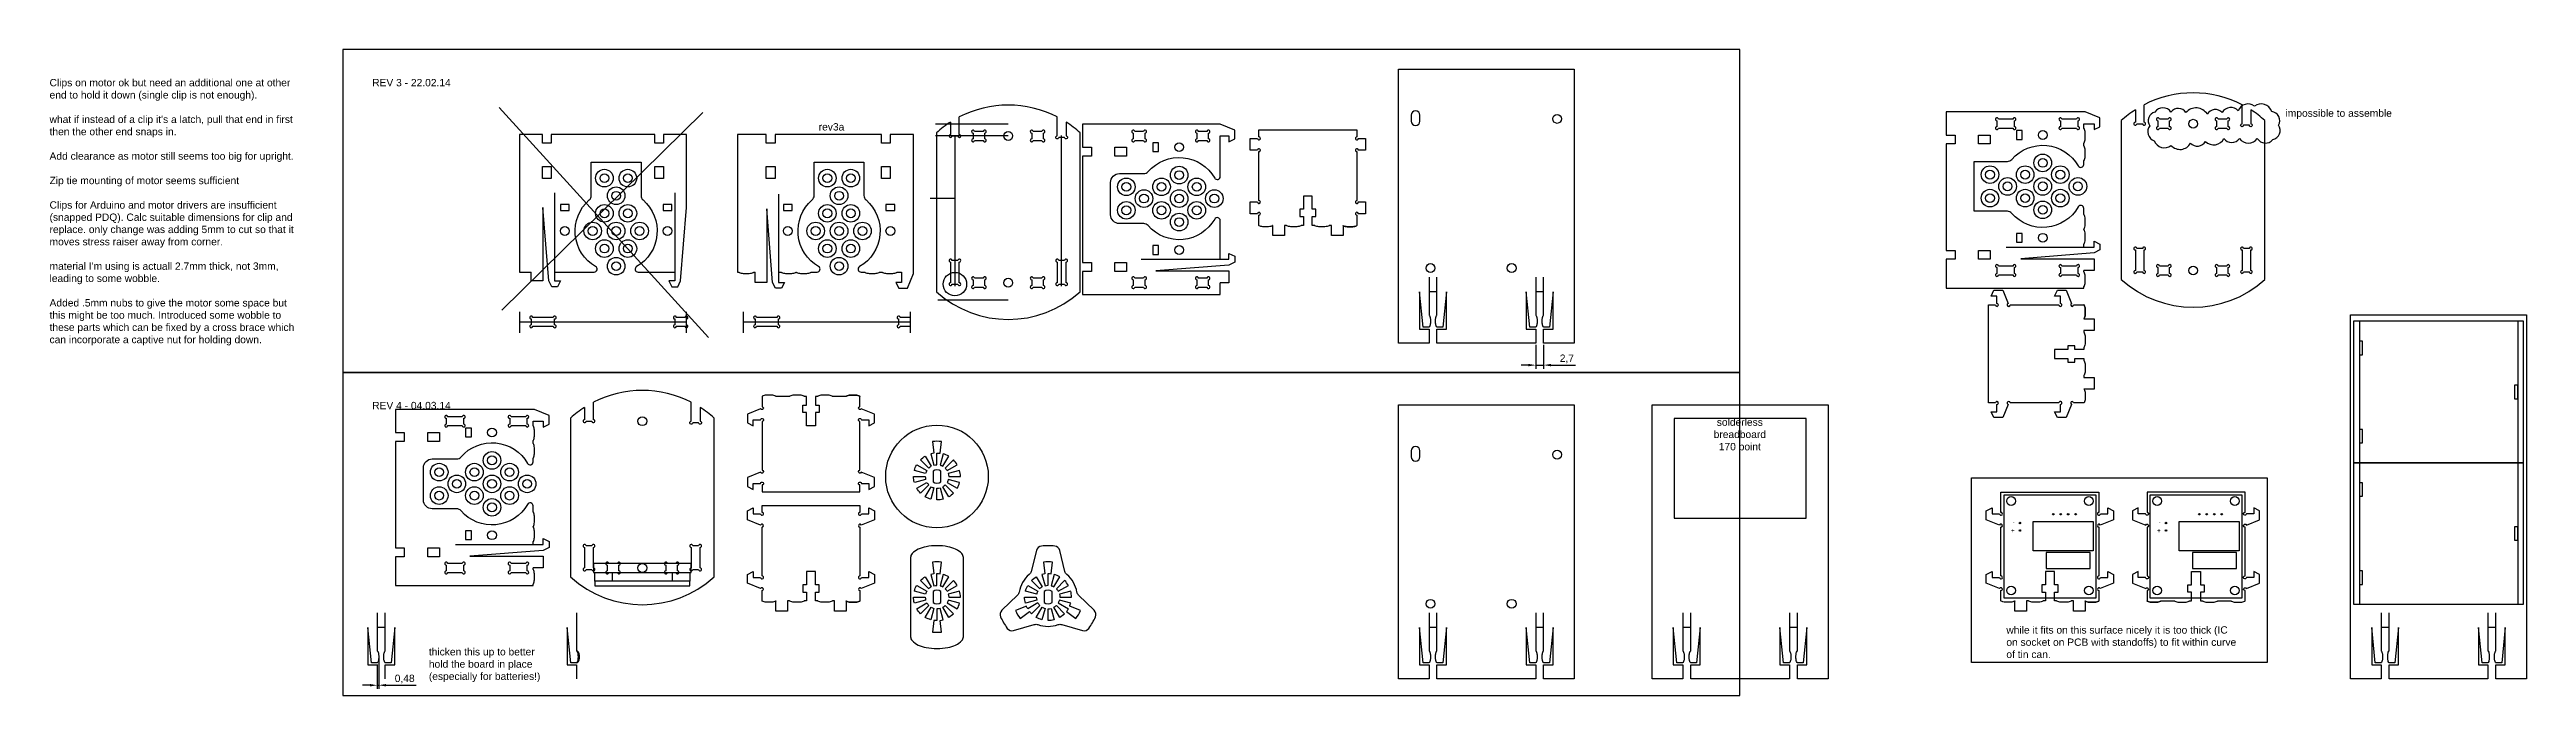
# Model space of a CAD drawing. Header units: millimetres. Extents: x 2162 to 3702, y 470 to 1904.
# Drawn here: x 2310 to 3155, y 810 to 1030 of the extents above; entities that cross this region are included whole.
import ezdxf

# ---------------------------------------------------------------- set-up
doc = ezdxf.new("R2010")
doc.units = ezdxf.units.MM
doc.layers.add('3 - First Cut', color=3, linetype='Continuous')
doc.layers.add('5 - Final Cut', color=5, linetype='Continuous')
doc.layers.add('NOTES', color=4, linetype='Continuous', plot=False)
doc.styles.get("Standard").update_dxf_attribs({"font": 'arial.ttf'})
doc.dimstyles.new('ISO-25', dxfattribs={"dimtxt": 2.5, "dimasz": 2.5, "dimexe": 1.25, "dimexo": 0.625, "dimtad": 1, "dimtxsty": 'Standard', "dimcen": 2.5, "dimadec": 0, "dimazin": 0, "dimtfac": 1, "dimtmove": 0, "dimatfit": 3, "dimfxl": 1, "dimarcsym": 0})

msp = doc.modelspace()

# ---------------------------------------------------------------- texts
at = {"insert": (2439.322, 826.111), "char_height": 2.5, "attachment_point": 1}
msp.add_mtext_dynamic_manual_height_columns('thicken this up to better hold the board in place (especially for batteries!)', width=40.68741, gutter_width=12.5, heights=[0], dxfattribs=at)
at = {"layer": 'NOTES', "char_height": 2.5}
for s, width, insert, attachment_point in [("Clips on motor ok but need an additional one at other end to hold it down (single clip is not enough).\\P\\Pwhat if instead of a clip it's a latch, pull that end in first then the other end snaps in.\\P\\PAdd clearance as motor still seems too big for upright.\\P\\PZip tie mounting of motor seems sufficient\\P\\PClips for Arduino and motor drivers are insufficient (snapped PDQ). Calc suitable dimensions for clip and replace. only change was adding 5mm to cut so that it moves stress raiser away from corner.\\P\\Pmaterial I'm using is actuall 2.7mm thick, not 3mm, leading to some wobble.\\P\\PAdded .5mm nubs to give the motor some space but this might be too much. Introduced some wobble to these parts which can be fixed by a cross brace which can incorporate a captive nut for holding down.", 85.81976, (2309.951, 1020), 1), ('REV 3 - 22.02.14', 85.81976, (2420, 1020), 1), ('impossible to assemble', 85.81976, (3072.575, 1009.611), 1), ('rev3a', 53.01711, (2572.284, 1004.936), 1), ('REV 4 - 04.03.14', 85.81976, (2420, 910), 1), ('solderless breadboard \\P170 point', 27.32898, (2886.457, 904.338), 2)]:
    msp.add_mtext_dynamic_manual_height_columns(s, width=width, gutter_width=12.5, heights=[0], dxfattribs=dict(at, insert=insert, attachment_point=attachment_point))
at = {"layer": 'NOTES', "color": 1, "insert": (2977.36, 833.556), "char_height": 2.5, "attachment_point": 1}
msp.add_mtext_dynamic_manual_height_columns('while it fits on this surface nicely it is too thick (IC on socket on PCB with standoffs) to fit within curve of tin can.', width=79.46607, gutter_width=12.5, heights=[0], dxfattribs=at)

# ---------------------------------------------------------------- blocks, each defined once
blk = doc.blocks.new('*D9')
at = {"layer": 'Defpoints', "color": 0, "transparency": 16777216}
for p in [(2816.85, 930), (2819.55, 930), (2819.55, 922.51)]:
    blk.add_point(p, dxfattribs=at)
at = {"layer": 'NOTES', "color": 0, "lineweight": -2, "transparency": 16777216}
for p, q in [((2816.85, 929.38), (2816.85, 921.26)), ((2819.55, 929.38), (2819.55, 921.26)), ((2814.35, 922.51), (2811.85, 922.51)), ((2816.85, 922.51), (2819.55, 922.51)), ((2822.05, 922.51), (2830.39, 922.51))]:
    blk.add_line(p, q, dxfattribs=at)
at = {"layer": 'NOTES', "color": 0, "transparency": 16777216}
for points in [[(2814.35, 922.93), (2814.35, 922.1), (2816.85, 922.51)], [(2822.05, 922.93), (2822.05, 922.1), (2819.55, 922.51)]]:
    blk.add_solid(points, dxfattribs=at)
at = {"layer": 'NOTES', "color": 0, "transparency": 16777216, "insert": (2827.47, 924.64), "char_height": 2.5, "attachment_point": 5}
blk.add_mtext('2,7', dxfattribs=at)
blk = doc.blocks.new('*D10')
at = {"color": 0, "lineweight": -2, "transparency": 16777216}
for p, q in [((2421.73, 820.51), (2421.73, 812.21)), ((2422.21, 822.51), (2422.21, 812.21)), ((2419.23, 813.46), (2416.73, 813.46)), ((2421.73, 813.46), (2422.21, 813.46)), ((2424.71, 813.46), (2434.96, 813.46))]:
    blk.add_line(p, q, dxfattribs=at)
at = {"color": 0, "transparency": 16777216}
for points in [[(2419.23, 813.88), (2419.23, 813.04), (2421.73, 813.46)], [(2424.71, 813.88), (2424.71, 813.04), (2422.21, 813.46)]]:
    blk.add_solid(points, dxfattribs=at)
at = {"layer": 'Defpoints', "color": 0, "transparency": 16777216}
for p in [(2421.73, 821.14), (2422.21, 823.14), (2422.21, 813.46)]:
    blk.add_point(p, dxfattribs=at)
at = {"color": 0, "transparency": 16777216, "insert": (2431.08, 815.59), "char_height": 2.5, "attachment_point": 5}
blk.add_mtext('0,48', dxfattribs=at)
blk = doc.blocks.new('*U11')
at = {"layer": '3 - First Cut'}
blk.add_lwpolyline([(1.3, 0), (1.82, 3.97, 0.065543), (-1.31, 3.97), (-0.79, 0, 0.032737), (-1.82, -0.2), (-0.78, -4.07, -0.065543), (0.25, -3.93), (0.25, 0.07, -0.032737)], format="xyb", close=True, dxfattribs=at)
blk = doc.blocks.new('*U12')
at = {"color": 0, "linetype": 'ByBlock', "lineweight": -2, "transparency": 16777216}
blk.add_blockref('*U11', (2650.26, 851.43), dxfattribs=at)
for p, rotation in [((2643.76, 839.31), 120), ((2657.5, 839.75), 240)]:
    blk.add_blockref('*U11', p, dxfattribs=dict(at, rotation=rotation))
blk = doc.blocks.new('ULN2003_cb')
for points in [[(-15.75, -17.5), (15.75, -17.5), (15.75, 17.5), (-15.75, 17.5)], [(-14.75, 1.5), (5.75, 1.5), (5.75, -8.5), (-14.75, -8.5)], [(1.25, 7.5), (-13.75, 7.5), (-13.75, 2), (1.25, 2)]]:
    blk.add_lwpolyline(points, close=True)
for centre, radius in [((-13.25, 15), 1.5), ((13.25, 15), 1.5), ((10.25, -5.46), 0.254), ((10.25, -8), 0.254), ((-13.25, -15.5), 1.5), ((-8.75, -11), 0.254), ((-6.21, -11), 0.254), ((-3.67, -11), 0.254), ((-1.13, -11), 0.254), ((13.25, -15.5), 1.5)]:
    blk.add_circle(centre, radius)
at = {"insert": (12.03, -4.64), "char_height": 1.5, "attachment_point": 1}
blk.add_mtext_dynamic_manual_height_columns('+\\P-', width=3.719, gutter_width=12.5, heights=[0], dxfattribs=at)

# ---------------------------------------------------------------- dimensions: what is measured, and where the dimension line sits
dim = msp.add_linear_dim(base=(2422.208, 813.46), p1=(2421.729, 821.135), p2=(2422.208, 823.135), dimstyle='ISO-25')
dim.commit()
dim.dimension.update_dxf_attribs({"geometry": '*D10', "text_midpoint": (2431.082, 815.588)})
at = {"layer": 'NOTES'}
dim = msp.add_linear_dim(base=(2819.55, 922.512), p1=(2816.85, 930), p2=(2819.55, 930), dimstyle='ISO-25', dxfattribs=at)
dim.commit()
dim.dimension.update_dxf_attribs({"geometry": '*D9', "text_midpoint": (2827.472, 924.639)})

# ---------------------------------------------------------------- linework, layer by layer
for p, q in [((2463.333, 1010.287), (2534.747, 931.904)), ((2532.771, 1008.595), (2464.18, 941.209))]:
    msp.add_line(p, q)
msp.add_lwpolyline([(3038.612, 1008.543, 0.5205671), (3033.509, 1008.739, 0.5205671), (3033.509, 1008.739, 0.5205671), (3028.013, 1008.739, 0.5205671), (3028.013, 1008.739, 0.5205671), (3026.247, 1004.034, 0.5205671), (3026.247, 1004.034, 0.5205671), (3027.817, 998.937, 0.5205671), (3027.817, 998.937, 0.5205671), (3033.509, 997.369, 0.5205671), (3033.509, 997.369, 0.5205671), (3040.182, 998.153, 0.5205671), (3040.182, 998.153, 0.5205671), (3045.285, 998.741, 0.5205671), (3045.285, 998.741, 0.5205671), (3051.565, 999.721, 0.5205671), (3051.565, 999.721, 0.5205671), (3056.864, 999.721, 0.5205671), (3056.864, 999.721, 0.5205671), (3062.948, 999.721, 0.5205671), (3062.948, 999.721, 0.5205671), (3068.247, 999.329, 0.5205671), (3068.247, 999.329, 0.5205671), (3070.21, 1004.23, 0.5205671), (3070.21, 1004.23, 0.5205671), (3067.855, 1008.936, 0.5205671), (3067.855, 1008.936, 0.5205671), (3061.967, 1010.7, 0.5205671), (3061.967, 1010.7, 0.5205671), (3056.472, 1009.132, 0.5205671), (3056.472, 1009.132, 0.5205671), (3050.976, 1008.543, 0.5205671), (3050.976, 1008.543, 0.5205671), (3045.873, 1007.955, 0.5205671), (3045.873, 1007.955, 0.5205671)], format="xyb", close=True)
for points in [[(2489.716, 821.135, 0.2404735), (2489.896, 821.227, 0.0840392), (2490.14, 821.721, 0.0419813), (2490.265, 822.314, 0.0309174), (2490.316, 823.135, 0.0309174), (2490.265, 823.956, 0.0419813), (2490.14, 824.549, 0.0840392), (2489.896, 825.043, 0.2404735), (2489.716, 825.135, 0.2404735)], [(2489.716, 821.135, 0.2404735), (2489.896, 821.227, 0.0840392), (2490.14, 821.721, 0.0419813), (2490.265, 822.314, 0.0309174), (2490.316, 823.135, 0.0309174), (2490.265, 823.956, 0.0419813), (2490.14, 824.549, 0.0840392), (2489.896, 825.043, 0.2404735), (2489.716, 825.135, 0.2404735)], [(2489.716, 821.135, 0.2034528), (2489.973, 821.245, 0.0971632), (2490.282, 821.721, 0.0541309), (2490.449, 822.32, 0.0410715), (2490.516, 823.135, 0.0410715), (2490.449, 823.951, 0.0541309), (2490.282, 824.549, 0.0971632), (2489.973, 825.026, 0.2034528), (2489.716, 825.135, 0.2034528)], [(2489.716, 821.135, 0.2034528), (2489.973, 821.245, 0.0971632), (2490.282, 821.721, 0.0541309), (2490.449, 822.32, 0.0410715), (2490.516, 823.135, 0.0410715), (2490.449, 823.951, 0.0541309), (2490.282, 824.549, 0.0971632), (2489.973, 825.026, 0.2034528), (2489.716, 825.135, 0.2034528)], [(2489.716, 821.135, 0.1747045), (2490.055, 821.257, 0.1042029), (2490.423, 821.721, 0.0649481), (2490.633, 822.326, 0.0510993), (2490.716, 823.135, 0.0510993), (2490.633, 823.944, 0.0649481), (2490.423, 824.549, 0.1042029), (2490.055, 825.013, 0.1747045), (2489.716, 825.135, 0.1747045)]]:
    msp.add_lwpolyline(points, format="xyb")
at = {"layer": '3 - First Cut'}
for points in [[(2774.37, 1005.651, 1), (2777.37, 1005.651), (2777.37, 1007.651, 1), (2774.37, 1007.651)], [(2974.64, 1003.245), (2979.64, 1003.245, 2.4142136), (2980.14, 1003.745), (2980.14, 1005.745, 2.4142136), (2979.64, 1006.245), (2974.64, 1006.245, 2.4142136), (2974.14, 1005.745), (2974.14, 1003.745, 2.4142136)], [(2996.303, 1003.245), (3001.303, 1003.245, 2.4142136), (3001.803, 1003.745), (3001.803, 1005.745, 2.4142136), (3001.303, 1006.245), (2996.303, 1006.245, 2.4142136), (2995.803, 1005.745), (2995.803, 1003.745, 2.4142136)], [(3029.558, 1003.245), (3032.558, 1003.245, 2.4142136), (3033.058, 1003.745), (3033.058, 1005.745, 2.4142136), (3032.558, 1006.245), (3029.558, 1006.245, 2.4142136), (3029.058, 1005.745), (3029.058, 1003.745, 2.4142136)], [(3049.558, 1003.245), (3052.558, 1003.245, 2.4142136), (3053.058, 1003.745), (3053.058, 1005.745, 2.4142136), (3052.558, 1006.245), (3049.558, 1006.245, 2.4142136), (3049.058, 1005.745), (3049.058, 1003.745, 2.4142136)], [(2625.442, 999.085), (2628.442, 999.085, 2.4142136), (2628.942, 999.585), (2628.942, 1001.585, 2.4142136), (2628.442, 1002.085), (2625.442, 1002.085, 2.4142136), (2624.942, 1001.585), (2624.942, 999.585, 2.4142136)], [(2645.442, 999.085), (2648.442, 999.085, 2.4142136), (2648.942, 999.585), (2648.942, 1001.585, 2.4142136), (2648.442, 1002.085), (2645.442, 1002.085, 2.4142136), (2644.942, 1001.585), (2644.942, 999.585, 2.4142136)], [(2680.087, 999.085), (2683.087, 999.085, 2.4142136), (2683.587, 999.585), (2683.587, 1001.585, 2.4142136), (2683.087, 1002.085), (2680.087, 1002.085, 2.4142136), (2679.587, 1001.585), (2679.587, 999.585, 2.4142136)], [(2701.751, 999.085), (2704.751, 999.085, 2.4142136), (2705.251, 999.585), (2705.251, 1001.585, 2.4142136), (2704.751, 1002.085), (2701.751, 1002.085, 2.4142136), (2701.251, 1001.585), (2701.251, 999.585, 2.4142136)], [(2620.242, 950.599), (2620.242, 957.599, 2.4142136), (2619.742, 958.099), (2617.742, 958.099, 2.4142136), (2617.242, 957.599), (2617.242, 950.599, 2.4142136), (2617.742, 950.099), (2619.742, 950.099, 2.4142136)], [(2656.642, 950.599), (2656.642, 957.599, 2.4142136), (2656.142, 958.099), (2654.142, 958.099, 2.4142136), (2653.642, 957.599), (2653.642, 950.599, 2.4142136), (2654.142, 950.099), (2656.142, 950.099, 2.4142136)], [(2974.64, 953.245), (2979.64, 953.245, 2.4142136), (2980.14, 953.745), (2980.14, 955.745, 2.4142136), (2979.64, 956.245), (2974.64, 956.245, 2.4142136), (2974.14, 955.745), (2974.14, 953.745, 2.4142136)], [(2996.303, 953.245), (3001.303, 953.245, 2.4142136), (3001.803, 953.745), (3001.803, 955.745, 2.4142136), (3001.303, 956.245), (2996.303, 956.245, 2.4142136), (2995.803, 955.745), (2995.803, 953.745, 2.4142136)], [(3024.358, 954.759), (3024.358, 961.759, 2.4142136), (3023.858, 962.259), (3021.858, 962.259, 2.4142136), (3021.358, 961.759), (3021.358, 954.759, 2.4142136), (3021.858, 954.259), (3023.858, 954.259, 2.4142136)], [(3029.558, 953.245), (3032.558, 953.245, 2.4142136), (3033.058, 953.745), (3033.058, 955.745, 2.4142136), (3032.558, 956.245), (3029.558, 956.245, 2.4142136), (3029.058, 955.745), (3029.058, 953.745, 2.4142136)], [(3049.558, 953.245), (3052.558, 953.245, 2.4142136), (3053.058, 953.745), (3053.058, 955.745, 2.4142136), (3052.558, 956.245), (3049.558, 956.245, 2.4142136), (3049.058, 955.745), (3049.058, 953.745, 2.4142136)], [(3060.758, 954.759), (3060.758, 961.759, 2.4142136), (3060.258, 962.259), (3058.258, 962.259, 2.4142136), (3057.758, 961.759), (3057.758, 954.759, 2.4142136), (3058.258, 954.259), (3060.258, 954.259, 2.4142136)], [(2625.442, 949.085), (2628.442, 949.085, 2.4142136), (2628.942, 949.585), (2628.942, 951.585, 2.4142136), (2628.442, 952.085), (2625.442, 952.085, 2.4142136), (2624.942, 951.585), (2624.942, 949.585, 2.4142136)], [(2645.442, 949.085), (2648.442, 949.085, 2.4142136), (2648.942, 949.585), (2648.942, 951.585, 2.4142136), (2648.442, 952.085), (2645.442, 952.085, 2.4142136), (2644.942, 951.585), (2644.942, 949.585, 2.4142136)], [(2680.087, 949.085), (2683.087, 949.085, 2.4142136), (2683.587, 949.585), (2683.587, 951.585, 2.4142136), (2683.087, 952.085), (2680.087, 952.085, 2.4142136), (2679.587, 951.585), (2679.587, 949.585, 2.4142136)], [(2701.751, 949.085), (2704.751, 949.085, 2.4142136), (2705.251, 949.585), (2705.251, 951.585, 2.4142136), (2704.751, 952.085), (2701.751, 952.085, 2.4142136), (2701.251, 951.585), (2701.251, 949.585, 2.4142136)], [(2445.72, 901.903), (2450.72, 901.903, 2.4142136), (2451.22, 902.403), (2451.22, 904.403, 2.4142136), (2450.72, 904.903), (2445.72, 904.903, 2.4142136), (2445.22, 904.403), (2445.22, 902.403, 2.4142136)], [(2467.383, 901.903), (2472.383, 901.903, 2.4142136), (2472.883, 902.403), (2472.883, 904.403, 2.4142136), (2472.383, 904.903), (2467.383, 904.903, 2.4142136), (2466.883, 904.403), (2466.883, 902.403, 2.4142136)], [(2613.675, 892.502), (2614.197, 896.468, 0.0655435), (2611.065, 896.468), (2611.587, 892.502, 0.0327366), (2610.56, 892.298), (2611.596, 888.434, -0.0655435), (2612.631, 888.571), (2612.631, 892.571, -0.0327366)], [(2605.703, 888.571), (2609.167, 886.571, 0.0655435), (2608.767, 885.606), (2604.904, 886.641, -0.0655435)], [(2606.974, 890.228, -0.0655435), (2608.631, 891.499), (2610.631, 888.035, 0.0655435), (2609.802, 887.399)], [(2614.631, 888.035), (2616.631, 891.499, 0.0655435), (2614.701, 892.298), (2613.666, 888.434, -0.0655435)], [(2616.095, 886.571), (2619.559, 888.571, 0.0655435), (2618.288, 890.228), (2615.459, 887.399, -0.0655435)], [(2774.37, 891.287, 1), (2777.37, 891.287), (2777.37, 893.287, 1), (2774.37, 893.287)], [(2604.631, 884.571), (2608.631, 884.571, 0.0655435), (2608.767, 883.535), (2604.904, 882.5, -0.0655435)], [(2605.703, 880.571), (2609.167, 882.571, 0.0655435), (2609.802, 881.742), (2606.974, 878.914, -0.0655435)], [(2610.631, 881.107, 0.0655435), (2611.596, 880.707), (2610.56, 876.843, -0.0655435), (2608.631, 877.643)], [(2613.981, 882.709), (2613.981, 886.433, 0.3243537), (2611.281, 886.433), (2611.281, 882.709, 0.3243537)], [(2612.631, 880.571, 0.0655435), (2613.666, 880.707), (2614.701, 876.843, -0.0655435), (2612.631, 876.571)], [(2615.459, 881.742), (2618.288, 878.914, -0.0655435), (2616.631, 877.643), (2614.631, 881.107, 0.0655435)], [(2616.095, 882.571), (2619.559, 880.571, 0.0655435), (2620.358, 882.5), (2616.495, 883.535, -0.0655435)], [(2616.631, 884.571), (2620.631, 884.571, 0.0655435), (2620.358, 886.641), (2616.495, 885.606, -0.0655435)], [(2445.72, 851.903), (2450.72, 851.903, 2.4142136), (2451.22, 852.403), (2451.22, 854.403, 2.4142136), (2450.72, 854.903), (2445.72, 854.903, 2.4142136), (2445.22, 854.403), (2445.22, 852.403, 2.4142136)], [(2467.383, 851.903), (2472.383, 851.903, 2.4142136), (2472.883, 852.403), (2472.883, 854.403, 2.4142136), (2472.383, 854.903), (2467.383, 854.903, 2.4142136), (2466.883, 854.403), (2466.883, 852.403, 2.4142136)], [(2495.438, 853.416), (2495.438, 860.416, 2.4142136), (2494.938, 860.916), (2492.938, 860.916, 2.4142136), (2492.438, 860.416), (2492.438, 853.416, 2.4142136), (2492.938, 852.916), (2494.938, 852.916, 2.4142136)], [(2500.638, 851.903), (2503.638, 851.903, 2.4142136), (2504.138, 852.403), (2504.138, 854.403, 2.4142136), (2503.638, 854.903), (2500.638, 854.903, 2.4142136), (2500.138, 854.403), (2500.138, 852.403, 2.4142136)], [(2520.638, 851.903), (2523.638, 851.903, 2.4142136), (2524.138, 852.403), (2524.138, 854.403, 2.4142136), (2523.638, 854.903), (2520.638, 854.903, 2.4142136), (2520.138, 854.403), (2520.138, 852.403, 2.4142136)], [(2531.838, 853.416), (2531.838, 860.416, 2.4142136), (2531.338, 860.916), (2529.338, 860.916, 2.4142136), (2528.838, 860.416), (2528.838, 853.416, 2.4142136), (2529.338, 852.916), (2531.338, 852.916, 2.4142136)], [(2613.675, 851.425), (2614.197, 855.391, 0.0655435), (2611.065, 855.391), (2611.587, 851.425, 0.0327366), (2610.56, 851.221), (2611.596, 847.357, -0.0655435), (2612.631, 847.493), (2612.631, 851.493, -0.0327366)], [(2605.703, 847.493), (2609.167, 845.493, 0.0655435), (2608.767, 844.529), (2604.904, 845.564, -0.0655435)], [(2606.974, 849.15, -0.0655435), (2608.631, 850.421), (2610.631, 846.957, 0.0655435), (2609.802, 846.322)], [(2613.981, 841.631), (2613.981, 845.355, 0.3243537), (2611.281, 845.355), (2611.281, 841.631, 0.3243537)], [(2614.631, 846.957), (2616.631, 850.421, 0.0655435), (2614.701, 851.221), (2613.666, 847.357, -0.0655435)], [(2616.095, 845.493), (2619.559, 847.493, 0.0655435), (2618.288, 849.15), (2615.459, 846.322, -0.0655435)], [(2616.631, 843.493), (2620.631, 843.493, 0.0655435), (2620.358, 845.564), (2616.495, 844.529, -0.0655435)], [(2643.58, 847.493), (2647.044, 845.493, 0.0655435), (2646.644, 844.529), (2642.781, 845.564, -0.0655435)], [(2644.851, 849.15, -0.0655435), (2646.508, 850.421), (2648.508, 846.957, 0.0655435), (2647.68, 846.322)], [(2651.858, 841.631), (2651.858, 845.355, 0.3243537), (2649.158, 845.355), (2649.158, 841.631, 0.3243537)], [(2652.508, 846.957), (2654.508, 850.421, 0.0655435), (2652.579, 851.221), (2651.543, 847.357, -0.0655435)], [(2653.972, 845.493), (2657.436, 847.493, 0.0655435), (2656.165, 849.15), (2653.336, 846.322, -0.0655435)], [(2654.508, 843.493), (2658.508, 843.493, 0.0655435), (2658.235, 845.564), (2654.372, 844.529, -0.0655435)], [(2604.631, 843.493), (2608.631, 843.493, 0.0655435), (2608.767, 842.458), (2604.904, 841.423, -0.0655435)], [(2605.703, 839.493), (2609.167, 841.493, 0.0655435), (2609.802, 840.665), (2606.974, 837.836, -0.0655435)], [(2610.631, 840.029, 0.0655435), (2611.596, 839.63), (2610.56, 835.766, -0.0655435), (2608.631, 836.565)], [(2611.587, 835.562), (2611.065, 831.596, 0.0655435), (2614.197, 831.596), (2613.675, 835.562, 0.0327366), (2614.701, 835.766), (2613.666, 839.63, -0.0655435), (2612.631, 839.493), (2612.631, 835.493, -0.0327366)], [(2615.459, 840.665), (2618.288, 837.836, -0.0655435), (2616.631, 836.565), (2614.631, 840.029, 0.0655435)], [(2616.095, 841.493), (2619.559, 839.493, 0.0655435), (2620.358, 841.423), (2616.495, 842.458, -0.0655435)], [(2642.508, 843.493), (2646.508, 843.493, 0.0655435), (2646.644, 842.458), (2642.781, 841.423, -0.0655435)], [(2648.508, 840.029, 0.0655435), (2649.473, 839.63), (2648.438, 835.766, -0.0655435), (2646.508, 836.565)], [(2650.508, 835.493), (2650.508, 839.493, 0.0655435), (2651.543, 839.63), (2652.579, 835.766, -0.0655435)], [(2653.336, 840.665), (2656.165, 837.836, -0.0655435), (2654.508, 836.565), (2652.508, 840.029, 0.0655435)]]:
    msp.add_lwpolyline(points, format="xyb", close=True, dxfattribs=at)
for points in [[(2688.22, 995.245), (2688.22, 998.245), (2686.22, 998.245), (2686.22, 995.245)], [(2967.863, 997.884), (2967.863, 1000.884), (2971.863, 1000.884), (2971.863, 997.884)], [(2982.773, 999.405), (2982.773, 1002.405), (2980.773, 1002.405), (2980.773, 999.405)], [(2478.061, 990.125), (2481.061, 990.125), (2481.061, 986.125), (2478.061, 986.125)], [(2516.365, 990.125), (2519.365, 990.125), (2519.365, 986.125), (2516.365, 986.125)], [(2554.411, 990.125), (2557.411, 990.125), (2557.411, 986.125), (2554.411, 986.125)], [(2593.714, 990.125), (2596.714, 990.125), (2596.714, 986.125), (2593.714, 986.125)], [(2673.311, 993.724), (2673.311, 996.724), (2677.311, 996.724), (2677.311, 993.724)], [(2484.2, 975.215), (2487.2, 975.215), (2487.2, 977.215), (2484.2, 977.215)], [(2519.2, 975.215), (2522.2, 975.215), (2522.2, 977.215), (2519.2, 977.215)], [(2560.236, 975.215), (2563.236, 975.215), (2563.236, 977.215), (2560.236, 977.215)], [(2595.236, 975.215), (2598.236, 975.215), (2598.236, 977.215), (2595.236, 977.215)], [(2688.22, 960.245), (2688.22, 963.245), (2686.22, 963.245), (2686.22, 960.245)], [(2982.773, 964.405), (2982.773, 967.405), (2980.773, 967.405), (2980.773, 964.405)], [(2673.311, 954.42), (2673.311, 957.42), (2677.311, 957.42), (2677.311, 954.42)], [(2967.863, 958.58), (2967.863, 961.58), (2971.863, 961.58), (2971.863, 958.58)], [(2438.943, 896.541), (2438.943, 899.541), (2442.943, 899.541), (2442.943, 896.541)], [(2453.853, 898.063), (2453.853, 901.063), (2451.853, 901.063), (2451.853, 898.063)], [(2453.853, 863.063), (2453.853, 866.063), (2451.853, 866.063), (2451.853, 863.063)], [(2438.943, 857.237), (2438.943, 860.237), (2442.943, 860.237), (2442.943, 857.237)]]:
    msp.add_lwpolyline(points, close=True, dxfattribs=at)
for centre in [(2824.13, 1006.381), (3041.058, 1004.745), (2636.942, 1000.585), (2695.22, 996.745), (2989.773, 1000.905), (2695.22, 987.245), (2971.773, 987.405), (2983.773, 987.405), (2989.773, 991.405), (2995.773, 987.405), (2499.2, 986.215), (2503.2, 980.215), (2507.2, 986.215), (2575.236, 986.215), (2579.236, 980.215), (2583.236, 986.215), (2677.22, 983.245), (2683.22, 979.245), (2689.22, 983.245), (2695.22, 979.245), (2701.22, 983.245), (2707.22, 979.245), (2971.773, 979.405), (2977.773, 983.405), (2983.773, 979.405), (2989.773, 983.405), (2995.773, 979.405), (3001.773, 983.405), (2499.2, 974.215), (2507.2, 974.215), (2575.236, 974.215), (2583.236, 974.215), (2677.22, 975.245), (2689.22, 975.245), (2695.22, 971.245), (2701.22, 975.245), (2989.773, 975.405), (2485.7, 968.215), (2495.2, 968.215), (2499.2, 962.215), (2503.2, 968.215), (2507.2, 962.215), (2511.2, 968.215), (2520.7, 968.215), (2561.736, 968.215), (2571.236, 968.215), (2575.236, 962.215), (2579.236, 968.215), (2583.236, 962.215), (2587.236, 968.215), (2596.736, 968.215), (2695.22, 961.745), (2989.773, 965.905), (2503.2, 956.215), (2579.236, 956.215), (2780.95, 955.581), (2808.636, 955.581), (3041.058, 954.745), (2636.942, 950.585), (2512.138, 903.403), (2460.853, 899.563), (2442.853, 886.063), (2454.853, 886.063), (2460.853, 890.063), (2466.853, 886.063), (2824.13, 892.017), (2442.853, 878.063), (2448.853, 882.063), (2454.853, 878.063), (2460.853, 882.063), (2466.853, 878.063), (2472.853, 882.063), (2460.853, 874.063), (2978.976, 876.221), (3005.476, 876.221), (3028.807, 876.221), (3055.307, 876.221), (2460.853, 864.563), (2512.138, 853.403), (2978.976, 845.721), (3005.476, 845.721), (3028.807, 845.721), (3055.307, 845.721), (2780.95, 841.217), (2808.636, 841.217)]:
    msp.add_circle(centre, 1.5, dxfattribs=at)
at = {"layer": '5 - Final Cut'}
for p, q in [((2783.15, 947.5), (2780.45, 947.5)), ((2819.55, 947.5), (2816.85, 947.5)), ((2424.429, 833.135), (2421.729, 833.135)), ((2783.15, 833.135), (2780.45, 833.135)), ((2819.55, 833.135), (2816.85, 833.135)), ((2869.689, 833.135), (2866.989, 833.135)), ((2906.089, 833.135), (2903.389, 833.135)), ((3107.905, 833.135), (3105.205, 833.135)), ((3144.305, 833.135), (3141.605, 833.135))]:
    msp.add_line(p, q, dxfattribs=at)
for points in [[(2780.45, 930), (2770, 930), (2770, 1023.346), (2830, 1023.346), (2830, 930), (2819.55, 930)], [(3003.773, 1004.745), (3007.273, 1004.745), (3007.273, 1002.745), (3009.273, 1003.745), (3009.273, 1006.745), (3004.273, 1008.745), (2982.273, 1008.745)], [(2527.2, 976.215), (2527.2, 1001.125), (2519.365, 1001.125), (2519.365, 998.125), (2516.365, 998.125), (2516.365, 1001.125), (2481.061, 1001.125), (2481.061, 998.125), (2478.061, 998.125), (2478.061, 1001.125), (2470.227, 1001.125), (2470.227, 954.215), (2474.227, 954.215)], [(2687.22, 1004.585), (2662.311, 1004.585), (2662.311, 996.724), (2665.311, 996.724), (2665.311, 993.724), (2662.311, 993.724), (2662.311, 957.42), (2665.311, 957.42), (2665.311, 954.42), (2662.311, 954.42), (2662.311, 946.585), (2709.22, 946.585), (2709.22, 950.585)], [(2709.22, 1000.585), (2712.22, 1000.585), (2712.22, 998.585), (2714.22, 999.585), (2714.22, 1002.585), (2709.22, 1004.585), (2687.22, 1004.585)], [(2482.227, 981.215), (2482.227, 951.215), (2484.227, 951.215), (2483.227, 949.215), (2481.227, 949.215), (2480.227, 951.215), (2478.227, 976.215), (2478.227, 951.215), (2474.227, 951.215), (2474.227, 954.215)], [(2523.2, 981.215), (2523.2, 951.215), (2521.2, 951.215), (2522.2, 949.215), (2524.2, 949.215), (2525.2, 951.215), (2527.2, 976.215)], [(2558.576, 980.715), (2558.576, 950.715), (2560.576, 950.715), (2559.576, 948.715), (2557.576, 948.715), (2556.576, 950.715), (2554.576, 975.715), (2554.576, 950.715), (2550.576, 950.715), (2550.576, 954.215)], [(2740.635, 970.12), (2740.635, 973.12), (2741.885, 973.12), (2741.885, 975.62), (2740.635, 975.62), (2740.635, 980.12), (2737.635, 980.12), (2737.635, 975.62), (2736.385, 975.62), (2736.385, 973.12), (2737.635, 973.12), (2737.635, 970.12)], [(2600.576, 954.215), (2600.576, 950.715), (2598.576, 950.715), (2599.576, 948.715), (2602.576, 948.715), (2604.576, 953.715), (2604.576, 975.715)], [(2977.273, 962.745), (3007.273, 962.745), (3007.273, 964.745), (3009.273, 963.745), (3009.273, 961.745), (3007.273, 960.745), (2982.273, 958.745), (3007.273, 958.745), (3007.273, 954.745), (3003.773, 954.745)], [(2682.22, 958.585), (2712.22, 958.585), (2712.22, 960.585), (2714.22, 959.585), (2714.22, 957.585), (2712.22, 956.585), (2687.22, 954.585), (2712.22, 954.585), (2712.22, 950.585), (2709.22, 950.585)], [(3105.205, 815.635), (3094.755, 815.635), (3094.755, 939.68), (3154.755, 939.68), (3154.755, 815.635), (3144.305, 815.635)], [(2816.85, 930), (2783.15, 930)], [(2474.853, 903.403), (2478.353, 903.403), (2478.353, 901.403), (2480.353, 902.403), (2480.353, 905.403), (2475.353, 907.403), (2453.353, 907.403)], [(2780.45, 815.635), (2770, 815.635), (2770, 908.982), (2830, 908.982), (2830, 815.635), (2819.55, 815.635)], [(2866.989, 815.635), (2856.539, 815.635), (2856.539, 908.982), (2916.539, 908.982), (2916.539, 815.635), (2906.089, 815.635)], [(2448.353, 861.403), (2478.353, 861.403), (2478.353, 863.403), (2480.353, 862.403), (2480.353, 860.403), (2478.353, 859.403), (2453.353, 857.403), (2478.353, 857.403), (2478.353, 853.403), (2474.853, 853.403)], [(2816.85, 815.635), (2783.15, 815.635)], [(2903.389, 815.635), (2869.689, 815.635)], [(3141.605, 815.635), (3107.905, 815.635)]]:
    msp.add_lwpolyline(points, dxfattribs=at)
for points in [[(3057.758, 1011.201, 0.2421851), (3024.358, 1011.201)], [(2617.242, 1005.312), (2617.242, 1001.085, 2.4142136), (2617.742, 1000.585), (2619.742, 1000.585, 2.4142136), (2620.242, 1001.085), (2620.242, 1007.041)], [(2653.642, 1007.041, 0.2421851), (2620.242, 1007.041)], [(2656.642, 1005.312), (2656.642, 1000.572, -2.4142136), (2656.142, 1000.072), (2654.142, 1000.072, -2.4142136), (2653.642, 1000.572), (2653.642, 1007.041)], [(2982.273, 1008.745), (2956.863, 1008.745), (2956.863, 1000.884), (2959.863, 1000.884), (2959.863, 997.884), (2956.863, 997.884), (2956.863, 961.58), (2959.863, 961.58), (2959.863, 958.58), (2956.863, 958.58), (2956.863, 948.745), (3003.773, 948.745), (3003.773, 949.249, 0.2878165), (3003.91, 949.335, 0.063192), (3004.126, 949.982, 0.0286933), (3004.23, 950.718, 0.0206664), (3004.273, 951.749, 0.0206664), (3004.23, 952.781, 0.0286933), (3004.126, 953.517, 0.063192), (3003.91, 954.163, 0.2878165), (3003.773, 954.249), (3003.773, 954.745)], [(3021.358, 1009.472, 0.0414635), (3016.558, 1005.801), (3016.558, 951.69, 0.3854899), (3065.558, 951.69), (3065.558, 1005.801, 0.0414635), (3060.758, 1009.472, 0.0414635)], [(3021.358, 1009.472), (3021.358, 1005.245, 2.4142136), (3021.858, 1004.745), (3023.858, 1004.745, 2.4142136), (3024.358, 1005.245), (3024.358, 1011.201)], [(3060.758, 1009.472), (3060.758, 1004.732, -2.4142136), (3060.258, 1004.232), (3058.258, 1004.232, -2.4142136), (3057.758, 1004.732), (3057.758, 1011.201)], [(2604.576, 975.715), (2604.576, 1001.125), (2596.714, 1001.125), (2596.714, 998.125), (2593.714, 998.125), (2593.714, 1001.125), (2557.411, 1001.125), (2557.411, 998.125), (2554.411, 998.125), (2554.411, 1001.125), (2544.576, 1001.125), (2544.576, 954.215), (2545.08, 954.215, 0.2878165), (2545.166, 954.078, 0.063192), (2545.812, 953.862, 0.0286933), (2546.549, 953.758, 0.0206664), (2547.58, 953.715, 0.0206664), (2548.611, 953.758, 0.0286933), (2549.348, 953.862, 0.063192), (2549.994, 954.078, 0.2878165), (2550.08, 954.215), (2550.576, 954.215)], [(2617.242, 1005.312, 0.0414635), (2612.442, 1001.641), (2612.442, 947.53, 0.3854899), (2661.442, 947.53), (2661.442, 1001.641, 0.0414635), (2656.642, 1005.312, 0.0414635)], [(2709.22, 958.585), (2709.22, 971.762, 0.7678377), (2707.353, 972.261, -0.5153605), (2684.657, 970.058, 0.2170558), (2683.147, 970.745), (2674.836, 970.745, -0.4142137), (2671.836, 973.745), (2671.836, 984.745, -0.4142137), (2674.836, 987.745), (2683.147, 987.745, 0.2170558), (2684.657, 988.433, -0.5153603), (2707.353, 986.23, 0.7678359), (2709.22, 986.728), (2709.22, 1000.585)], [(2737.635, 970.12), (2736.842, 970.12, -0.2878165), (2736.757, 969.983, -0.063192), (2736.11, 969.766, -0.0286933), (2735.374, 969.663, -0.0206664), (2734.342, 969.62, -0.0206664), (2733.311, 969.663, -0.0286933), (2732.575, 969.766, -0.063192), (2731.928, 969.983, -0.2878165), (2731.842, 970.12), (2731.135, 970.12), (2731.135, 966.62), (2727.135, 966.62), (2727.135, 970.12, -0.2811445), (2727.05, 969.981, -0.0663164), (2726.447, 969.766, -0.0304435), (2725.754, 969.663, -0.0219794), (2724.785, 969.62, -0.0219794), (2723.816, 969.663, -0.0304435), (2723.123, 969.766, -0.0663164), (2722.52, 969.981, -0.2811445), (2722.435, 970.12), (2722.435, 970.12), (2722.435, 973.589, 2.4142136), (2721.935, 974.089), (2719.435, 974.089), (2719.435, 978.089), (2721.935, 978.089, 2.4142136), (2722.435, 978.589), (2722.435, 995.253, 2.4142136), (2721.935, 995.753), (2719.435, 995.753), (2719.435, 999.753), (2721.935, 999.753, 2.4142136), (2722.435, 1000.253), (2722.435, 1002.62), (2755.835, 1002.62), (2755.835, 1000.253, 2.4142136), (2756.335, 999.753), (2758.835, 999.753), (2758.835, 995.753), (2756.335, 995.753, 2.4142136), (2755.835, 995.253), (2755.835, 978.589, 2.4142136), (2756.335, 978.089), (2758.835, 978.089), (2758.835, 974.089), (2756.335, 974.089, 2.4142136), (2755.835, 973.589), (2755.835, 970.12, -0.2811445), (2755.75, 969.981, -0.0663164), (2755.147, 969.766, -0.0304435), (2754.454, 969.663, -0.0219794), (2753.485, 969.62, -0.0219794), (2752.516, 969.663, -0.0304435), (2751.823, 969.766, -0.0663164), (2751.22, 969.981, -0.2811445), (2751.135, 970.12, 0.2811445), (2751.22, 969.981, 0.0663164), (2751.823, 969.766, 0.0304435), (2752.516, 969.663, 0.0219794), (2753.485, 969.62, 0.0219794), (2754.454, 969.663, 0.0304435), (2755.147, 969.766, 0.0663164), (2755.75, 969.981, 0.2811445), (2755.835, 970.12)], [(3003.773, 962.745), (3003.773, 963.717, 0.2878165), (3003.91, 963.803, 0.063192), (3004.126, 964.449, 0.0286933), (3004.23, 965.186, 0.0206664), (3004.273, 966.217, 0.0206664), (3004.23, 967.249, 0.0286933), (3004.126, 967.985, 0.063192), (3003.91, 968.631, 0.2878165), (3003.773, 968.717), (3003.773, 968.833, 0.2878165), (3003.91, 968.919, 0.063192), (3004.126, 969.566, 0.0286933), (3004.23, 970.302, 0.0206664), (3004.273, 971.333, 0.0206664), (3004.23, 972.365, 0.0286933), (3004.126, 973.101, 0.063192), (3003.91, 973.748, 0.2878165), (3003.773, 973.833), (3003.773, 975.922, 0.7678377), (3001.906, 976.421, -0.5153605), (2979.209, 974.218, 0.2170558), (2977.7, 974.905), (2966.389, 974.905), (2966.389, 991.905), (2977.7, 991.905, 0.2170558), (2979.209, 992.593, -0.5153603), (3001.906, 990.39, 0.7678359), (3003.773, 990.888), (3003.773, 992.176, 0.2878165), (3003.91, 992.262, 0.063192), (3004.126, 992.908, 0.0286933), (3004.23, 993.645, 0.0206664), (3004.273, 994.676, 0.0206664), (3004.23, 995.707, 0.0286933), (3004.126, 996.444, 0.063192), (3003.91, 997.09, 0.2878165), (3003.773, 997.176), (3003.773, 998.164, 0.2878165), (3003.91, 998.25, 0.063192), (3004.126, 998.896, 0.0286933), (3004.23, 999.632, 0.0206664), (3004.273, 1000.664, 0.0206664), (3004.23, 1001.695, 0.0286933), (3004.126, 1002.431, 0.063192), (3003.91, 1003.078, 0.2878165), (3003.773, 1003.164), (3003.773, 1004.745)], [(2482.227, 954.215), (2495.717, 954.215, 0.7678377), (2496.215, 956.082, -0.5153605), (2494.012, 978.779, 0.2170558), (2494.7, 980.288), (2494.7, 991.599), (2511.7, 991.599), (2511.7, 980.288, 0.2170558), (2512.387, 978.779, -0.5153603), (2510.184, 956.082, 0.7678359), (2510.683, 954.215), (2523.2, 954.215)], [(2558.576, 954.215), (2559.548, 954.215, 0.2878165), (2559.634, 954.078, 0.063192), (2560.28, 953.862, 0.0286933), (2561.017, 953.758, 0.0206664), (2562.048, 953.715, 0.0206664), (2563.079, 953.758, 0.0286933), (2563.816, 953.862, 0.063192), (2564.462, 954.078, 0.2878165), (2564.548, 954.215), (2564.664, 954.215, 0.2878165), (2564.75, 954.078, 0.063192), (2565.397, 953.862, 0.0286933), (2566.133, 953.758, 0.0206664), (2567.164, 953.715, 0.0206664), (2568.196, 953.758, 0.0286933), (2568.932, 953.862, 0.063192), (2569.578, 954.078, 0.2878165), (2569.664, 954.215), (2571.753, 954.215, 0.7678377), (2572.252, 956.082, -0.5153605), (2570.048, 978.779, 0.2170558), (2570.736, 980.288), (2570.736, 991.599), (2587.736, 991.599), (2587.736, 980.288, 0.2170558), (2588.423, 978.779, -0.5153603), (2586.22, 956.082, 0.7678359), (2586.719, 954.215), (2588.007, 954.215, 0.2878165), (2588.093, 954.078, 0.063192), (2588.739, 953.862, 0.0286933), (2589.476, 953.758, 0.0206664), (2590.507, 953.715, 0.0206664), (2591.538, 953.758, 0.0286933), (2592.275, 953.862, 0.063192), (2592.921, 954.078, 0.2878165), (2593.007, 954.215), (2593.995, 954.215, 0.2878165), (2594.08, 954.078, 0.063192), (2594.727, 953.862, 0.0286933), (2595.463, 953.758, 0.0206664), (2596.495, 953.715, 0.0206664), (2597.526, 953.758, 0.0286933), (2598.262, 953.862, 0.063192), (2598.909, 954.078, 0.2878165), (2598.995, 954.215), (2600.576, 954.215)], [(2751.135, 970.12), (2751.135, 966.62), (2747.135, 966.62), (2747.135, 970.12), (2746.428, 970.12, -0.2878165), (2746.342, 969.983, -0.063192), (2745.696, 969.766, -0.0286933), (2744.959, 969.663, -0.0206664), (2743.928, 969.62, -0.0206664), (2742.897, 969.663, -0.0286933), (2742.16, 969.766, -0.063192), (2741.514, 969.983, -0.2878165), (2741.428, 970.12), (2740.635, 970.12)], [(2780.45, 952.5), (2780.45, 939.5, -0.308613), (2780.583, 939.409), (2780.722, 939.054, -0.0936315), (2780.929, 937.96), (2780.929, 937.04, -0.0936315), (2780.722, 935.946), (2780.583, 935.591, -0.308613), (2780.45, 935.5), (2778.45, 935.5), (2777.218, 947.5), (2777.218, 947.5), (2777.218, 934.779), (2780.45, 934.779), (2780.45, 930)], [(2783.15, 930), (2783.15, 934.779), (2786.382, 934.779), (2786.382, 947.5), (2786.382, 947.5), (2785.15, 935.5), (2783.15, 935.5, -0.308613), (2783.017, 935.591), (2782.878, 935.946, -0.0936315), (2782.671, 937.04), (2782.671, 937.96, -0.0936315), (2782.878, 939.054), (2783.017, 939.409, -0.308613), (2783.15, 939.5), (2783.15, 952.5)], [(2816.85, 952.5), (2816.85, 939.5, -0.308613), (2816.983, 939.409), (2817.122, 939.054, -0.0936315), (2817.329, 937.96), (2817.329, 937.04, -0.0936315), (2817.122, 935.946), (2816.983, 935.591, -0.308613), (2816.85, 935.5), (2814.85, 935.5), (2813.618, 947.5), (2813.618, 947.5), (2813.618, 934.779), (2816.85, 934.779), (2816.85, 930)], [(2819.55, 930), (2819.55, 934.779), (2822.782, 934.779), (2822.782, 947.5), (2822.782, 947.5), (2821.55, 935.5), (2819.55, 935.5, -0.308613), (2819.417, 935.591), (2819.278, 935.946, -0.0936315), (2819.071, 937.04), (2819.071, 937.96, -0.0936315), (2819.278, 939.054), (2819.417, 939.409, -0.308613), (2819.55, 939.5), (2819.55, 952.5)], [(3003.773, 938.32), (3007.273, 938.32), (3007.273, 934.32), (3003.773, 934.32), (3003.773, 933.612, -0.2878165), (3003.91, 933.526, -0.063192), (3004.126, 932.88, -0.0286933), (3004.23, 932.144, -0.0206664), (3004.273, 931.112, -0.0206664), (3004.23, 930.081, -0.0286933), (3004.126, 929.345, -0.063192), (3003.91, 928.698, -0.2878165), (3003.773, 928.612), (3003.773, 927.82), (3000.773, 927.82), (3000.773, 929.07), (2998.273, 929.07), (2998.273, 927.82), (2993.773, 927.82), (2993.773, 924.82), (2998.273, 924.82), (2998.273, 923.57), (3000.773, 923.57), (3000.773, 924.82), (3003.773, 924.82), (3003.773, 924.027, -0.2878165), (3003.91, 923.941, -0.063192), (3004.126, 923.295, -0.0286933), (3004.23, 922.558, -0.0206664), (3004.273, 921.527, -0.0206664), (3004.23, 920.496, -0.0286933), (3004.126, 919.759, -0.063192), (3003.91, 919.113, -0.2878165), (3003.773, 919.027), (3003.773, 918.32), (3007.273, 918.32), (3007.273, 914.32), (3003.773, 914.32, -0.2811445), (3003.911, 914.235, -0.0663164), (3004.126, 913.631, -0.0304435), (3004.23, 912.938, -0.0219794), (3004.273, 911.97, -0.0219794), (3004.23, 911.001, -0.0304435), (3004.126, 910.308, -0.0663164), (3003.911, 909.704, -0.2811445), (3003.773, 909.62), (3003.773, 909.62), (3000.303, 909.62, 1.8846644), (2999.618, 909.155), (2997.803, 904.62), (2994.803, 904.62), (2993.803, 906.62), (2995.803, 906.62), (2995.803, 909.12, 2.4142136), (2995.303, 909.62), (2978.64, 909.62, 1.8846644), (2977.954, 909.155), (2976.14, 904.62), (2973.14, 904.62), (2972.14, 906.62), (2974.14, 906.62), (2974.14, 909.12, 2.4142136), (2973.64, 909.62), (2971.273, 909.62), (2971.273, 943.02), (2973.64, 943.02, 2.4142136), (2974.14, 943.52), (2974.14, 946.02), (2972.14, 946.02), (2973.14, 948.02), (2976.14, 948.02), (2977.954, 943.484, 1.8846644), (2978.64, 943.02), (2995.303, 943.02, 2.4142136), (2995.803, 943.52), (2995.803, 946.02), (2993.803, 946.02), (2994.803, 948.02), (2997.803, 948.02), (2999.618, 943.484, 1.8846644), (3000.303, 943.02), (3003.773, 943.02, -0.2811445), (3003.911, 942.935, -0.0663164), (3004.126, 942.331, -0.0304435), (3004.23, 941.638, -0.0219794), (3004.273, 940.67, -0.0219794), (3004.23, 939.701, -0.0304435), (3004.126, 939.008, -0.0663164), (3003.911, 938.404, -0.2811445), (3003.773, 938.32, 0.2811445), (3003.911, 938.404, 0.0663164), (3004.126, 939.008, 0.0304435), (3004.23, 939.701, 0.0219794), (3004.273, 940.67, 0.0219794), (3004.23, 941.638, 0.0304435), (3004.126, 942.331, 0.0663164), (3003.911, 942.935, 0.2811445), (3003.773, 943.02)], [(2528.838, 909.858, 0.2421851), (2495.438, 909.858)], [(2453.353, 907.403), (2427.943, 907.403), (2427.943, 899.541), (2430.943, 899.541), (2430.943, 896.541), (2427.943, 896.541), (2427.943, 860.237), (2430.943, 860.237), (2430.943, 857.237), (2427.943, 857.237), (2427.943, 847.403), (2474.853, 847.403), (2474.853, 847.907, 0.2878165), (2474.989, 847.993, 0.063192), (2475.206, 848.639, 0.0286933), (2475.31, 849.376, 0.0206664), (2475.353, 850.407, 0.0206664), (2475.31, 851.438, 0.0286933), (2475.206, 852.175, 0.063192), (2474.989, 852.821, 0.2878165), (2474.853, 852.907), (2474.853, 853.403)], [(2492.438, 908.13, 0.0414635), (2487.638, 904.458), (2487.638, 850.347, 0.3854899), (2536.638, 850.347), (2536.638, 904.458, 0.0414635), (2531.838, 908.13, 0.0414635)], [(2492.438, 908.13), (2492.438, 903.903, 2.4142136), (2492.938, 903.403), (2494.938, 903.403, 2.4142136), (2495.438, 903.903), (2495.438, 909.858)], [(2531.838, 908.13), (2531.838, 903.389, -2.4142136), (2531.338, 902.889), (2529.338, 902.889, -2.4142136), (2528.838, 903.389), (2528.838, 909.858)], [(2581.655, 911.828), (2576.947, 911.828, 0.2878165), (2576.861, 911.965, 0.063192), (2576.215, 912.181, 0.0286933), (2575.479, 912.285, 0.0206664), (2574.447, 912.328, 0.0206664), (2573.416, 912.285, 0.0286933), (2572.68, 912.181, 0.063192), (2572.033, 911.965, 0.2878165), (2571.947, 911.828), (2571.155, 911.828), (2571.155, 908.828), (2572.405, 908.828), (2572.405, 906.328), (2571.155, 906.328), (2571.155, 901.828), (2568.155, 901.828), (2568.155, 906.328), (2566.905, 906.328), (2566.905, 908.828), (2568.155, 908.828), (2568.155, 911.828), (2567.362, 911.828, 0.2878165), (2567.276, 911.965, 0.063192), (2566.63, 912.181, 0.0286933), (2565.893, 912.285, 0.0206664), (2564.862, 912.328, 0.0206664), (2563.831, 912.285, 0.0286933), (2563.094, 912.181, 0.063192), (2562.448, 911.965, 0.2878165), (2562.362, 911.828), (2557.655, 911.828, 0.2811445), (2557.57, 911.966, 0.0663164), (2556.966, 912.181, 0.0304435), (2556.273, 912.285, 0.0219794), (2555.305, 912.328, 0.0219794), (2554.336, 912.285, 0.0304435), (2553.643, 912.181, 0.0663164), (2553.039, 911.966, 0.2811445), (2552.955, 911.828), (2552.955, 911.828), (2552.955, 908.358, -1.8846644), (2552.49, 907.673), (2547.955, 905.858), (2547.955, 902.858), (2549.955, 901.858), (2549.955, 903.858), (2552.455, 903.858, -2.4142136), (2552.955, 903.358), (2552.955, 886.695, -1.8846644), (2552.49, 886.009), (2547.955, 884.195), (2547.955, 881.195), (2549.955, 880.195), (2549.955, 882.195), (2552.455, 882.195, -2.4142136), (2552.955, 881.695), (2552.955, 879.328), (2586.355, 879.328), (2586.355, 881.695, -2.4142136), (2586.855, 882.195), (2589.355, 882.195), (2589.355, 880.195), (2591.355, 881.195), (2591.355, 884.195), (2586.819, 886.009, -1.8846644), (2586.355, 886.695), (2586.355, 903.358, -2.4142136), (2586.855, 903.858), (2589.355, 903.858), (2589.355, 901.858), (2591.355, 902.858), (2591.355, 905.858), (2586.819, 907.673, -1.8846644), (2586.355, 908.358), (2586.355, 911.828, 0.2811445), (2586.27, 911.966, 0.0663164), (2585.666, 912.181, 0.0304435), (2584.973, 912.285, 0.0219794), (2584.005, 912.328, 0.0219794), (2583.036, 912.285, 0.0304435), (2582.343, 912.181, 0.0663164), (2581.739, 911.966, 0.2811445), (2581.655, 911.828, -0.2811445), (2581.739, 911.966, -0.0663164), (2582.343, 912.181, -0.0304435), (2583.036, 912.285, -0.0219794), (2584.005, 912.328, -0.0219794), (2584.973, 912.285, -0.0304435), (2585.666, 912.181, -0.0663164), (2586.27, 911.966, -0.2811445), (2586.355, 911.828)], [(2474.853, 861.403), (2474.853, 862.375, 0.2878165), (2474.989, 862.461, 0.063192), (2475.206, 863.107, 0.0286933), (2475.31, 863.843, 0.0206664), (2475.353, 864.875, 0.0206664), (2475.31, 865.906, 0.0286933), (2475.206, 866.643, 0.063192), (2474.989, 867.289, 0.2878165), (2474.853, 867.375), (2474.853, 867.491, 0.2878165), (2474.989, 867.577, 0.063192), (2475.206, 868.223, 0.0286933), (2475.31, 868.96, 0.0206664), (2475.353, 869.991, 0.0206664), (2475.31, 871.022, 0.0286933), (2475.206, 871.759, 0.063192), (2474.989, 872.405, 0.2878165), (2474.853, 872.491), (2474.853, 874.579, 0.7678377), (2472.986, 875.078, -0.5153605), (2450.289, 872.875, 0.2170558), (2448.78, 873.563), (2440.469, 873.563, -0.4142137), (2437.469, 876.563), (2437.469, 887.563, -0.4142137), (2440.469, 890.563), (2448.78, 890.563, 0.2170558), (2450.289, 891.25, -0.5153603), (2472.986, 889.047, 0.7678359), (2474.853, 889.546), (2474.853, 890.834, 0.2878165), (2474.989, 890.919, 0.063192), (2475.206, 891.566, 0.0286933), (2475.31, 892.302, 0.0206664), (2475.353, 893.334, 0.0206664), (2475.31, 894.365, 0.0286933), (2475.206, 895.101, 0.063192), (2474.989, 895.748, 0.2878165), (2474.853, 895.834), (2474.853, 896.821, 0.2878165), (2474.989, 896.907, 0.063192), (2475.206, 897.553, 0.0286933), (2475.31, 898.29, 0.0206664), (2475.353, 899.321, 0.0206664), (2475.31, 900.353, 0.0286933), (2475.206, 901.089, 0.063192), (2474.989, 901.735, 0.2878165), (2474.853, 901.821), (2474.853, 903.403)], [(3004.226, 842.221), (3004.226, 838.721), (3000.226, 838.721), (3000.226, 842.221), (2999.518, 842.221, -0.2878165), (2999.432, 842.084, -0.063192), (2998.786, 841.867, -0.0286933), (2998.05, 841.764, -0.0206664), (2997.018, 841.721, -0.0206664), (2995.987, 841.764, -0.0286933), (2995.251, 841.867, -0.063192), (2994.604, 842.084, -0.2878165), (2994.518, 842.221), (2993.726, 842.221), (2993.726, 845.221), (2994.976, 845.221), (2994.976, 847.721), (2993.726, 847.721), (2993.726, 852.221), (2990.726, 852.221), (2990.726, 847.721), (2989.476, 847.721), (2989.476, 845.221), (2990.726, 845.221), (2990.726, 842.221), (2989.933, 842.221, -0.2878165), (2989.847, 842.084, -0.063192), (2989.201, 841.867, -0.0286933), (2988.464, 841.764, -0.0206664), (2987.433, 841.721, -0.0206664), (2986.402, 841.764, -0.0286933), (2985.665, 841.867, -0.063192), (2985.019, 842.084, -0.2878165), (2984.933, 842.221), (2984.226, 842.221), (2984.226, 838.721), (2980.226, 838.721), (2980.226, 842.221, -0.2811445), (2980.141, 842.082, -0.0663164), (2979.537, 841.867, -0.0304435), (2978.844, 841.764, -0.0219794), (2977.876, 841.721, -0.0219794), (2976.907, 841.764, -0.0304435), (2976.214, 841.867, -0.0663164), (2975.61, 842.082, -0.2811445), (2975.526, 842.221), (2975.526, 842.221), (2975.526, 845.691, 1.8846644), (2975.061, 846.376), (2970.526, 848.191), (2970.526, 851.191), (2972.526, 852.191), (2972.526, 850.191), (2975.026, 850.191, 2.4142136), (2975.526, 850.691), (2975.526, 867.354, 1.8846644), (2975.061, 868.04), (2970.526, 869.854), (2970.526, 872.854), (2972.526, 873.854), (2972.526, 871.854), (2975.026, 871.854, 2.4142136), (2975.526, 872.354), (2975.526, 879.221), (3008.926, 879.221), (3008.926, 872.354, 2.4142136), (3009.426, 871.854), (3011.926, 871.854), (3011.926, 873.854), (3013.926, 872.854), (3013.926, 869.854), (3009.39, 868.04, 1.8846644), (3008.926, 867.354), (3008.926, 850.691, 2.4142136), (3009.426, 850.191), (3011.926, 850.191), (3011.926, 852.191), (3013.926, 851.191), (3013.926, 848.191), (3009.39, 846.376, 1.8846644), (3008.926, 845.691), (3008.926, 842.221, -0.2811445), (3008.841, 842.082, -0.0663164), (3008.237, 841.867, -0.0304435), (3007.544, 841.764, -0.0219794), (3006.576, 841.721, -0.0219794), (3005.607, 841.764, -0.0304435), (3004.914, 841.867, -0.0663164), (3004.31, 842.082, -0.2811445), (3004.226, 842.221, 0.2811445), (3004.31, 842.082, 0.0663164), (3004.914, 841.867, 0.0304435), (3005.607, 841.764, 0.0219794), (3006.576, 841.721, 0.0219794), (3007.544, 841.764, 0.0304435), (3008.237, 841.867, 0.0663164), (3008.841, 842.082, 0.2811445), (3008.926, 842.221)], [(3030.057, 842.221), (3034.765, 842.221, 0.2878165), (3034.85, 842.084, 0.063192), (3035.497, 841.867, 0.0286933), (3036.233, 841.764, 0.0206664), (3037.265, 841.721, 0.0206664), (3038.296, 841.764, 0.0286933), (3039.032, 841.867, 0.063192), (3039.679, 842.084, 0.2878165), (3039.765, 842.221), (3040.557, 842.221), (3040.557, 845.221), (3039.307, 845.221), (3039.307, 847.721), (3040.557, 847.721), (3040.557, 852.221), (3043.557, 852.221), (3043.557, 847.721), (3044.807, 847.721), (3044.807, 845.221), (3043.557, 845.221), (3043.557, 842.221), (3044.35, 842.221, 0.2878165), (3044.436, 842.084, 0.063192), (3045.082, 841.867, 0.0286933), (3045.819, 841.764, 0.0206664), (3046.85, 841.721, 0.0206664), (3047.881, 841.764, 0.0286933), (3048.618, 841.867, 0.063192), (3049.264, 842.084, 0.2878165), (3049.35, 842.221), (3054.057, 842.221, 0.2811445), (3054.142, 842.082, 0.0663164), (3054.746, 841.867, 0.0304435), (3055.438, 841.764, 0.0219794), (3056.407, 841.721, 0.0219794), (3057.376, 841.764, 0.0304435), (3058.069, 841.867, 0.0663164), (3058.673, 842.082, 0.2811445), (3058.757, 842.221), (3058.757, 842.221), (3058.757, 845.691, -1.8846644), (3059.222, 846.376), (3063.757, 848.191), (3063.757, 851.191), (3061.757, 852.191), (3061.757, 850.191), (3059.257, 850.191, -2.4142136), (3058.757, 850.691), (3058.757, 867.354, -1.8846644), (3059.222, 868.04), (3063.757, 869.854), (3063.757, 872.854), (3061.757, 873.854), (3061.757, 871.854), (3059.257, 871.854, -2.4142136), (3058.757, 872.354), (3058.757, 879.221), (3025.357, 879.221), (3025.357, 872.354, -2.4142136), (3024.857, 871.854), (3022.357, 871.854), (3022.357, 873.854), (3020.357, 872.854), (3020.357, 869.854), (3024.893, 868.04, -1.8846644), (3025.357, 867.354), (3025.357, 850.691, -2.4142136), (3024.857, 850.191), (3022.357, 850.191), (3022.357, 852.191), (3020.357, 851.191), (3020.357, 848.191), (3024.893, 846.376, -1.8846644), (3025.357, 845.691), (3025.357, 842.221, 0.2811445), (3025.442, 842.082, 0.0663164), (3026.046, 841.867, 0.0304435), (3026.738, 841.764, 0.0219794), (3027.707, 841.721, 0.0219794), (3028.676, 841.764, 0.0304435), (3029.369, 841.867, 0.0663164), (3029.973, 842.082, 0.2811445), (3030.057, 842.221, -0.2811445), (3029.973, 842.082, -0.0663164), (3029.369, 841.867, -0.0304435), (3028.676, 841.764, -0.0219794), (3027.707, 841.721, -0.0219794), (3026.738, 841.764, -0.0304435), (3026.046, 841.867, -0.0663164), (3025.442, 842.082, -0.2811445), (3025.357, 842.221)], [(2581.655, 842.221), (2581.655, 838.721), (2577.655, 838.721), (2577.655, 842.221), (2576.947, 842.221, -0.2878165), (2576.861, 842.084, -0.063192), (2576.215, 841.867, -0.0286933), (2575.479, 841.764, -0.0206664), (2574.447, 841.721, -0.0206664), (2573.416, 841.764, -0.0286933), (2572.68, 841.867, -0.063192), (2572.033, 842.084, -0.2878165), (2571.947, 842.221), (2571.155, 842.221), (2571.155, 845.221), (2572.405, 845.221), (2572.405, 847.721), (2571.155, 847.721), (2571.155, 852.221), (2568.155, 852.221), (2568.155, 847.721), (2566.905, 847.721), (2566.905, 845.221), (2568.155, 845.221), (2568.155, 842.221), (2567.362, 842.221, -0.2878165), (2567.276, 842.084, -0.063192), (2566.63, 841.867, -0.0286933), (2565.893, 841.764, -0.0206664), (2564.862, 841.721, -0.0206664), (2563.831, 841.764, -0.0286933), (2563.094, 841.867, -0.063192), (2562.448, 842.084, -0.2878165), (2562.362, 842.221), (2561.655, 842.221), (2561.655, 838.721), (2557.655, 838.721), (2557.655, 842.221, -0.2811445), (2557.57, 842.082, -0.0663164), (2556.966, 841.867, -0.0304435), (2556.273, 841.764, -0.0219794), (2555.305, 841.721, -0.0219794), (2554.336, 841.764, -0.0304435), (2553.643, 841.867, -0.0663164), (2553.039, 842.082, -0.2811445), (2552.955, 842.221), (2552.955, 842.221), (2552.955, 845.691, 1.8846644), (2552.49, 846.376), (2547.955, 848.191), (2547.955, 851.191), (2549.955, 852.191), (2549.955, 850.191), (2552.455, 850.191, 2.4142136), (2552.955, 850.691), (2552.955, 867.354, 1.8846644), (2552.49, 868.04), (2547.955, 869.854), (2547.955, 872.854), (2549.955, 873.854), (2549.955, 871.854), (2552.455, 871.854, 2.4142136), (2552.955, 872.354), (2552.955, 874.721), (2586.355, 874.721), (2586.355, 872.354, 2.4142136), (2586.855, 871.854), (2589.355, 871.854), (2589.355, 873.854), (2591.355, 872.854), (2591.355, 869.854), (2586.819, 868.04, 1.8846644), (2586.355, 867.354), (2586.355, 850.691, 2.4142136), (2586.855, 850.191), (2589.355, 850.191), (2589.355, 852.191), (2591.355, 851.191), (2591.355, 848.191), (2586.819, 846.376, 1.8846644), (2586.355, 845.691), (2586.355, 842.221, -0.2811445), (2586.27, 842.082, -0.0663164), (2585.666, 841.867, -0.0304435), (2584.973, 841.764, -0.0219794), (2584.005, 841.721, -0.0219794), (2583.036, 841.764, -0.0304435), (2582.343, 841.867, -0.0663164), (2581.739, 842.082, -0.2811445), (2581.655, 842.221, 0.2811445), (2581.739, 842.082, 0.0663164), (2582.343, 841.867, 0.0304435), (2583.036, 841.764, 0.0219794), (2584.005, 841.721, 0.0219794), (2584.973, 841.764, 0.0304435), (2585.666, 841.867, 0.0663164), (2586.27, 842.082, 0.2811445), (2586.355, 842.221)], [(2421.729, 838.135), (2421.729, 825.135, -0.308613), (2421.862, 825.045), (2422.001, 824.69, -0.0936315), (2422.208, 823.595), (2422.208, 822.675, -0.0936315), (2422.001, 821.581), (2421.862, 821.226, -0.308613), (2421.729, 821.135), (2419.729, 821.135), (2418.496, 833.135), (2418.496, 833.135), (2418.496, 820.415), (2421.729, 820.415), (2421.729, 815.635)], [(2424.429, 815.635), (2424.429, 820.415), (2427.661, 820.415), (2427.661, 833.135), (2427.661, 833.135), (2426.429, 821.135), (2424.429, 821.135, -0.308613), (2424.296, 821.226), (2424.157, 821.581, -0.0936315), (2423.95, 822.675), (2423.95, 823.595, -0.0936315), (2424.157, 824.69), (2424.296, 825.045, -0.308613), (2424.429, 825.135), (2424.429, 838.135)], [(2489.716, 838.135), (2489.716, 825.135, -0.308613), (2489.849, 825.045), (2489.988, 824.69, -0.0936315), (2490.195, 823.595), (2490.195, 822.675, -0.0936315), (2489.988, 821.581), (2489.849, 821.226, -0.308613), (2489.716, 821.135), (2487.716, 821.135), (2486.483, 833.135), (2486.483, 833.135), (2486.483, 820.415), (2489.716, 820.415), (2489.716, 815.635)], [(2780.45, 838.135), (2780.45, 825.135, -0.308613), (2780.583, 825.045), (2780.722, 824.69, -0.0936315), (2780.929, 823.595), (2780.929, 822.675, -0.0936315), (2780.722, 821.581), (2780.583, 821.226, -0.308613), (2780.45, 821.135), (2778.45, 821.135), (2777.218, 833.135), (2777.218, 833.135), (2777.218, 820.415), (2780.45, 820.415), (2780.45, 815.635)], [(2783.15, 815.635), (2783.15, 820.415), (2786.382, 820.415), (2786.382, 833.135), (2786.382, 833.135), (2785.15, 821.135), (2783.15, 821.135, -0.308613), (2783.017, 821.226), (2782.878, 821.581, -0.0936315), (2782.671, 822.675), (2782.671, 823.595, -0.0936315), (2782.878, 824.69), (2783.017, 825.045, -0.308613), (2783.15, 825.135), (2783.15, 838.135)], [(2816.85, 838.135), (2816.85, 825.135, -0.308613), (2816.983, 825.045), (2817.122, 824.69, -0.0936315), (2817.329, 823.595), (2817.329, 822.675, -0.0936315), (2817.122, 821.581), (2816.983, 821.226, -0.308613), (2816.85, 821.135), (2814.85, 821.135), (2813.618, 833.135), (2813.618, 833.135), (2813.618, 820.415), (2816.85, 820.415), (2816.85, 815.635)], [(2819.55, 815.635), (2819.55, 820.415), (2822.782, 820.415), (2822.782, 833.135), (2822.782, 833.135), (2821.55, 821.135), (2819.55, 821.135, -0.308613), (2819.417, 821.226), (2819.278, 821.581, -0.0936315), (2819.071, 822.675), (2819.071, 823.595, -0.0936315), (2819.278, 824.69), (2819.417, 825.045, -0.308613), (2819.55, 825.135), (2819.55, 838.135)], [(2866.989, 838.135), (2866.989, 825.135, -0.308613), (2867.121, 825.045), (2867.261, 824.69, -0.0936315), (2867.467, 823.595), (2867.467, 822.675, -0.0936315), (2867.261, 821.581), (2867.121, 821.226, -0.308613), (2866.989, 821.135), (2864.989, 821.135), (2863.756, 833.135), (2863.756, 833.135), (2863.756, 820.415), (2866.989, 820.415), (2866.989, 815.635)], [(2869.689, 815.635), (2869.689, 820.415), (2872.921, 820.415), (2872.921, 833.135), (2872.921, 833.135), (2871.689, 821.135), (2869.689, 821.135, -0.308613), (2869.556, 821.226), (2869.417, 821.581, -0.0936315), (2869.21, 822.675), (2869.21, 823.595, -0.0936315), (2869.417, 824.69), (2869.556, 825.045, -0.308613), (2869.689, 825.135), (2869.689, 838.135)], [(2903.389, 838.135), (2903.389, 825.135, -0.308613), (2903.521, 825.045), (2903.661, 824.69, -0.0936315), (2903.867, 823.595), (2903.867, 822.675, -0.0936315), (2903.661, 821.581), (2903.521, 821.226, -0.308613), (2903.389, 821.135), (2901.389, 821.135), (2900.156, 833.135), (2900.156, 833.135), (2900.156, 820.415), (2903.389, 820.415), (2903.389, 815.635)], [(2906.089, 815.635), (2906.089, 820.415), (2909.321, 820.415), (2909.321, 833.135), (2909.321, 833.135), (2908.089, 821.135), (2906.089, 821.135, -0.308613), (2905.956, 821.226), (2905.817, 821.581, -0.0936315), (2905.61, 822.675), (2905.61, 823.595, -0.0936315), (2905.817, 824.69), (2905.956, 825.045, -0.308613), (2906.089, 825.135), (2906.089, 838.135)], [(3105.205, 838.135), (3105.205, 825.135, -0.308613), (3105.337, 825.045), (3105.477, 824.69, -0.0936315), (3105.683, 823.595), (3105.683, 822.675, -0.0936315), (3105.477, 821.581), (3105.337, 821.226, -0.308613), (3105.205, 821.135), (3103.205, 821.135), (3101.972, 833.135), (3101.972, 833.135), (3101.972, 820.415), (3105.205, 820.415), (3105.205, 815.635)], [(3107.905, 815.635), (3107.905, 820.415), (3111.137, 820.415), (3111.137, 833.135), (3111.137, 833.135), (3109.905, 821.135), (3107.905, 821.135, -0.308613), (3107.772, 821.226), (3107.633, 821.581, -0.0936315), (3107.426, 822.675), (3107.426, 823.595, -0.0936315), (3107.633, 824.69), (3107.772, 825.045, -0.308613), (3107.905, 825.135), (3107.905, 838.135)], [(3141.605, 838.135), (3141.605, 825.135, -0.308613), (3141.737, 825.045), (3141.877, 824.69, -0.0936315), (3142.083, 823.595), (3142.083, 822.675, -0.0936315), (3141.877, 821.581), (3141.737, 821.226, -0.308613), (3141.605, 821.135), (3139.605, 821.135), (3138.372, 833.135), (3138.372, 833.135), (3138.372, 820.415), (3141.605, 820.415), (3141.605, 815.635)], [(3144.305, 815.635), (3144.305, 820.415), (3147.537, 820.415), (3147.537, 833.135), (3147.537, 833.135), (3146.305, 821.135), (3144.305, 821.135, -0.308613), (3144.172, 821.226), (3144.033, 821.581, -0.0936315), (3143.826, 822.675), (3143.826, 823.595, -0.0936315), (3144.033, 824.69), (3144.172, 825.045, -0.308613), (3144.305, 825.135), (3144.305, 838.135)]]:
    msp.add_lwpolyline(points, format="xyb", dxfattribs=at)
for points in [[(2603.631, 829.993, 0.1897819), (2604.15, 828.674, 0.1009323), (2606.267, 827.165, 0.0591107), (2608.974, 826.327, 0.0455456), (2612.631, 825.993, 0.0455456), (2616.288, 826.327, 0.0591107), (2618.995, 827.165, 0.1009323), (2621.111, 828.674, 0.1897819), (2621.631, 829.993), (2621.631, 856.993, 0.1897819), (2621.111, 858.313, 0.1009323), (2618.995, 859.822, 0.0591107), (2616.288, 860.659, 0.0455456), (2612.631, 860.993, 0.0455456), (2608.974, 860.659, 0.0591107), (2606.267, 859.822, 0.1009323), (2604.15, 858.313, 0.1897819), (2603.631, 856.993)], [(2636.594, 832.847, 0.3134554), (2638.756, 832.113), (2645.828, 834.147, -0.1591075), (2647.069, 834.103, 0.1773549), (2653.947, 834.103, -0.1591075), (2655.188, 834.147), (2662.26, 832.113, 0.3134554), (2664.422, 832.847, 0.0280719), (2665.664, 834.743, 0.0280719), (2666.685, 836.766, 0.3134554), (2666.24, 839.006), (2660.942, 844.114, -0.1591075), (2660.36, 845.21, 0.1773549), (2656.921, 851.167, -0.1591075), (2656.262, 852.219), (2654.488, 859.361, 0.3134554), (2652.771, 860.866, 0.0280719), (2650.508, 860.993, 0.0280719), (2648.245, 860.866, 0.3134554), (2646.528, 859.361), (2644.754, 852.219, -0.1591075), (2644.095, 851.167, 0.1773549), (2640.657, 845.21, -0.1591075), (2640.074, 844.114), (2634.776, 839.006, 0.3134554), (2634.331, 836.766, 0.0280719), (2635.353, 834.743, 0.0280719)]]:
    msp.add_lwpolyline(points, format="xyb", close=True, dxfattribs=at)
for centre, radius in [((2499.2, 986.215), 3), ((2507.2, 986.215), 3), ((2575.236, 986.215), 3), ((2583.236, 986.215), 3), ((2695.22, 987.245), 3), ((2971.773, 987.405), 3), ((2983.773, 987.405), 3), ((2989.773, 991.405), 3), ((2995.773, 987.405), 3), ((2503.2, 980.215), 3), ((2579.236, 980.215), 3), ((2677.22, 983.245), 3), ((2683.22, 979.245), 3), ((2689.22, 983.245), 3), ((2695.22, 979.245), 3), ((2701.22, 983.245), 3), ((2707.22, 979.245), 3), ((2971.773, 979.405), 3), ((2977.773, 983.405), 3), ((2983.773, 979.405), 3), ((2989.773, 983.405), 3), ((2995.773, 979.405), 3), ((3001.773, 983.405), 3), ((2499.2, 974.215), 3), ((2507.2, 974.215), 3), ((2575.236, 974.215), 3), ((2583.236, 974.215), 3), ((2677.22, 975.245), 3), ((2689.22, 975.245), 3), ((2695.22, 971.245), 3), ((2701.22, 975.245), 3), ((2989.773, 975.405), 3), ((2495.2, 968.215), 3), ((2499.2, 962.215), 3), ((2503.2, 968.215), 3), ((2507.2, 962.215), 3), ((2511.2, 968.215), 3), ((2571.236, 968.215), 3), ((2575.236, 962.215), 3), ((2579.236, 968.215), 3), ((2583.236, 962.215), 3), ((2587.236, 968.215), 3), ((2503.2, 956.215), 3), ((2579.236, 956.215), 3), ((2612.631, 884.571), 17.5), ((2442.853, 886.063), 3), ((2454.853, 886.063), 3), ((2460.853, 890.063), 3), ((2466.853, 886.063), 3), ((2442.853, 878.063), 3), ((2448.853, 882.063), 3), ((2454.853, 878.063), 3), ((2460.853, 882.063), 3), ((2466.853, 878.063), 3), ((2472.853, 882.063), 3), ((2460.853, 874.063), 3)]:
    msp.add_circle(centre, radius, dxfattribs=at)
at = {"layer": 'NOTES'}
for p, q in [((2636.942, 1004.585), (2612.174, 1004.585)), ((2636.942, 1000.585), (2612.174, 1000.585)), ((2618.742, 1000.737), (2618.742, 949.433)), ((2655.142, 949.433), (2655.142, 1000.737)), ((2618.742, 979.245), (2610.329, 979.245)), ((2470.227, 940.658), (2470.227, 933.551)), ((2527.2, 933.551), (2527.2, 940.658)), ((2546.576, 940.658), (2546.576, 933.551)), ((2603.549, 933.551), (2603.549, 940.658)), ((2636.942, 944.585), (2612.965, 944.585)), ((2470.227, 937.247), (2527.2, 937.247)), ((2546.576, 937.247), (2603.549, 937.247)), ((3097.755, 937.435), (3097.755, 889.235)), ((3151.755, 937.435), (3151.755, 889.235)), ((3097.755, 889.235), (3097.755, 841.035)), ((3151.755, 889.235), (3151.755, 841.035))]:
    msp.add_line(p, q, dxfattribs=at)
for points in [[(2410, 920), (2886.457, 920), (2886.457, 1030), (2410, 1030)], [(3153.755, 937.435), (3095.755, 937.435), (3095.755, 889.235), (3153.755, 889.235)], [(3098.855, 930.635), (3097.755, 930.635), (3097.755, 926.035), (3098.855, 926.035)], [(2410, 810), (2886.457, 810), (2886.457, 920), (2410, 920)], [(3151.755, 915.635), (3150.654, 915.635), (3150.654, 911.035), (3151.755, 911.035)], [(2864.039, 870.338), (2909.039, 870.338), (2909.039, 904.338), (2864.039, 904.338)], [(3098.855, 900.635), (3097.755, 900.635), (3097.755, 896.035), (3098.855, 896.035)], [(3153.755, 889.235), (3095.755, 889.235), (3095.755, 841.035), (3153.755, 841.035)], [(3098.855, 882.435), (3097.755, 882.435), (3097.755, 877.835), (3098.855, 877.835)], [(3151.755, 867.435), (3150.654, 867.435), (3150.654, 862.835), (3151.755, 862.835)], [(2495.438, 851.903), (2528.838, 851.903), (2528.838, 854.903), (2495.438, 854.903)], [(2501.888, 848.903), (2495.888, 848.903), (2495.888, 851.903), (2501.888, 851.903)], [(2495.888, 847.303), (2528.388, 847.303), (2528.388, 848.903), (2495.888, 848.903)], [(2528.388, 848.903), (2522.388, 848.903), (2522.388, 851.903), (2528.388, 851.903)], [(3098.855, 852.435), (3097.755, 852.435), (3097.755, 847.835), (3098.855, 847.835)]]:
    msp.add_lwpolyline(points, close=True, dxfattribs=at)
for points in [[(2474.727, 935.747), (2481.727, 935.747, 2.4142136), (2482.227, 936.247), (2482.227, 938.247, 2.4142136), (2481.727, 938.747), (2474.727, 938.747, 2.4142136), (2474.227, 938.247), (2474.227, 936.247, 2.4142136)], [(2523.7, 935.747), (2526.7, 935.747, 2.4142136), (2527.2, 936.247), (2527.2, 938.247, 2.4142136), (2526.7, 938.747), (2523.7, 938.747, 2.4142136), (2523.2, 938.247), (2523.2, 936.247, 2.4142136)], [(2551.076, 935.747), (2558.076, 935.747, 2.4142136), (2558.576, 936.247), (2558.576, 938.247, 2.4142136), (2558.076, 938.747), (2551.076, 938.747, 2.4142136), (2550.576, 938.247), (2550.576, 936.247, 2.4142136)]]:
    msp.add_lwpolyline(points, format="xyb", close=True, dxfattribs=at)
msp.add_lwpolyline([(2603.549, 938.747), (2600.049, 938.747, 2.4142136), (2599.549, 938.247), (2599.549, 936.247, 2.4142136), (2600.049, 935.747), (2603.549, 935.747)], format="xyb", dxfattribs=at)
at = {"layer": 'NOTES', "color": 1}
msp.add_lwpolyline([(3066.291, 821.233), (2965.473, 821.233), (2965.473, 884.166), (3066.291, 884.166)], close=True, dxfattribs=at)
at = {"layer": 'NOTES'}
msp.add_circle((2618.742, 950.099), 4, dxfattribs=at)

# ---------------------------------------------------------------- block references
msp.add_blockref('*U12', (0, 0))
at = {"layer": 'NOTES', "rotation": 180}
for p in [(2992.226, 860.721), (3042.057, 860.721)]:
    msp.add_blockref('ULN2003_cb', p, dxfattribs=at)

msp.set_redraw_order([(e.dxf.handle, doc.entitydb.next_handle()) for e in msp.query("TEXT MTEXT ATTDEF DIMENSION ARC_DIMENSION")])  # texts and dimensions are drawn at this point

doc.saveas('drawing.dxf')
